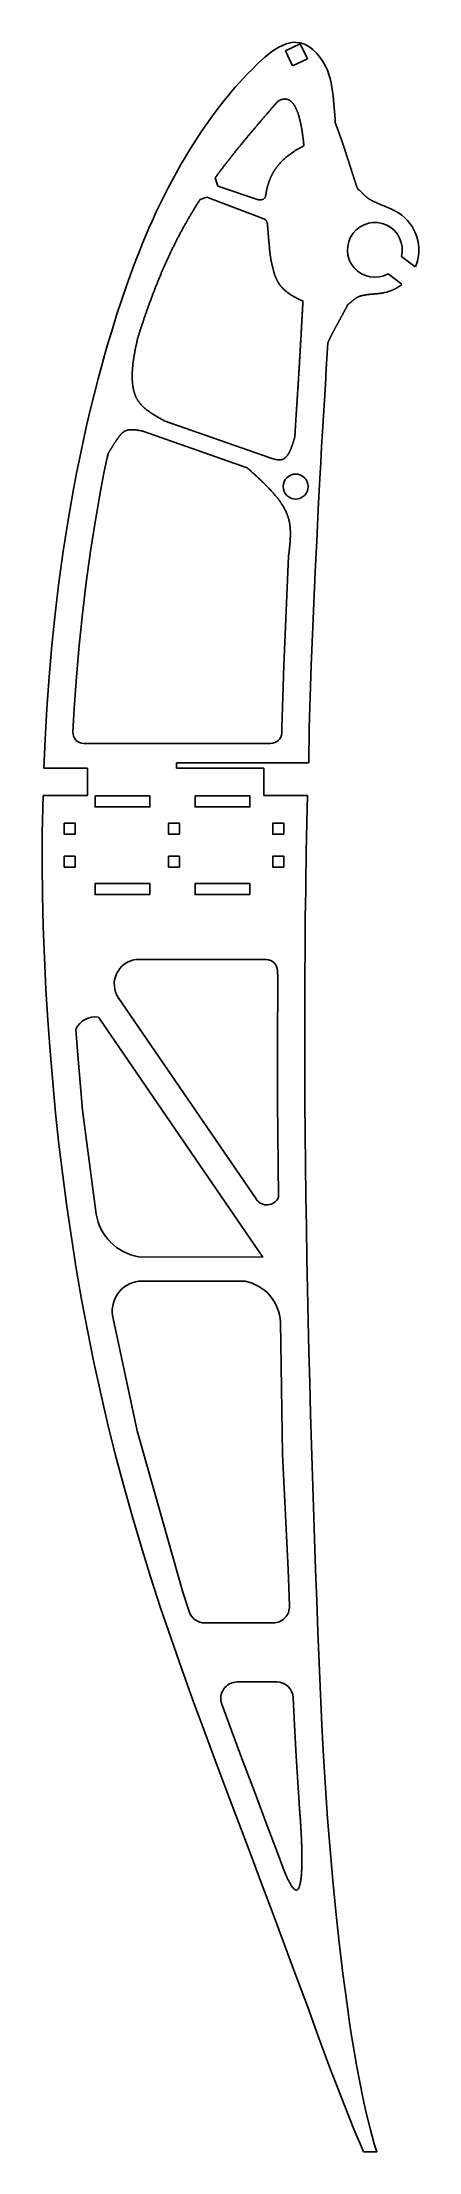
# Model space of a CAD drawing. Header units: inches. Extents: x 15 to 84, y -2 to 383.
import ezdxf

# ---------------------------------------------------------------- set-up
doc = ezdxf.new("R2010")
doc.units = ezdxf.units.IN
doc.header["$MEASUREMENT"] = 0
doc.layers.add('7', color=7, linetype='Continuous')

msp = doc.modelspace()

# ---------------------------------------------------------------- linework, layer by layer
for p, q in [((62, 382.3), (59.29, 381)), ((63.29, 379.59), (62, 382.3)), ((59.29, 381), (60.58, 378.3)), ((60.58, 378.3), (63.29, 379.59)), ((44.97, 354.33), (55.35, 350.39)), ((46.5, 357.87), (46.99, 356.34)), ((46.99, 356.34), (54.4, 353.86)), ((82.96, 341.59), (80.45, 343.51)), ((80.53, 338.41), (78.02, 340.33)), ((56.3, 306.79), (37.19, 313.52)), ((33.3, 311.62), (52.31, 304.93)), ((63.53, 251.1), (39.41, 251.1)), ((39.41, 251.1), (39.41, 250.1)), ((63.53, 251.1), (63.53, 251.1)), ((15.24, 250.1), (22.19, 250.1)), ((23.19, 250.1), (22.19, 250.1)), ((23.19, 245.1), (23.19, 250.1)), ((39.41, 250.1), (55.32, 250.1)), ((55.32, 250.1), (55.32, 245.1)), ((23.19, 245.1), (15.09, 245.1)), ((55.32, 245.1), (63.28, 245.1)), ((57.81, 199.51), (57.88, 211.78)), ((53.94, 171.47), (28.81, 208.21)), ((55.16, 160.82), (25.18, 204.67)), ((22.27, 187.7), (24.79, 168.69)), ((32.5, 160.89), (55.16, 160.82)), ((27.88, 149.64), (32.27, 129.13)), ((32.27, 129.13), (40.61, 99.68)), ((58.73, 124.87), (59.79, 103.82))]:
    msp.add_line(p, q)
for points in [[(24.58, 245.03), (24.58, 243.03), (34.58, 243.03), (34.58, 245.03)], [(42.82, 245.03), (42.82, 243.03), (52.82, 243.03), (52.82, 245.03)], [(20.97, 238.03), (20.97, 240.03), (18.97, 240.03), (18.97, 238.03)], [(39.97, 238.03), (39.97, 240.03), (37.97, 240.03), (37.97, 238.03)], [(58.97, 238.03), (58.97, 240.03), (56.97, 240.03), (56.97, 238.03)], [(20.97, 234.03), (20.97, 232.03), (18.97, 232.03), (18.97, 234.03)], [(39.97, 234.03), (39.97, 232.03), (37.97, 232.03), (37.97, 234.03)], [(58.97, 234.03), (58.97, 232.03), (56.97, 232.03), (56.97, 234.03)], [(34.58, 227.03), (34.58, 229.03), (24.58, 229.03), (24.58, 227.03)], [(52.82, 227.03), (52.82, 229.03), (42.82, 229.03), (42.82, 227.03)]]:
    msp.add_lwpolyline(points, close=True)
for points in [[(46.5, 357.87, 0), (46.58, 357.99, 0), (46.67, 358.1, 0), (46.75, 358.22, 0), (46.83, 358.33, 0), (46.92, 358.44, 0), (47, 358.56, 0), (47.09, 358.67, 0), (47.17, 358.78, 0), (47.25, 358.9, 0), (47.34, 359.01, 0), (47.42, 359.12, 0), (47.51, 359.24, 0), (47.59, 359.35, 0), (47.68, 359.46, 0), (47.77, 359.58, 0), (47.85, 359.69, 0), (47.94, 359.8, 0), (48.02, 359.91, 0), (48.11, 360.03, 0), (48.19, 360.14, 0), (48.28, 360.25, 0), (48.37, 360.36, 0), (48.45, 360.48, 0), (48.54, 360.59, 0), (48.63, 360.7, 0), (48.71, 360.81, 0), (48.8, 360.92, 0), (48.89, 361.04, 0), (48.97, 361.15, 0), (49.06, 361.26, 0), (49.15, 361.37, 0), (49.24, 361.48, 0), (49.32, 361.59, 0), (49.41, 361.71, 0), (49.5, 361.82, 0), (49.59, 361.93, 0), (49.68, 362.04, 0), (49.77, 362.15, 0), (49.85, 362.26, 0), (49.94, 362.37, 0), (50.03, 362.48, 0), (50.12, 362.59, 0), (50.21, 362.7, 0), (50.3, 362.82, 0), (50.39, 362.93, 0), (50.48, 363.04, 0), (50.56, 363.15, 0), (50.65, 363.26, 0), (50.74, 363.37, 0), (50.83, 363.48, 0), (50.92, 363.59, 0), (51.01, 363.7, 0), (51.1, 363.81, 0), (51.19, 363.92, 0), (51.28, 364.03, 0), (51.37, 364.14, 0), (51.46, 364.25, 0), (51.55, 364.36, 0), (51.64, 364.47, 0), (51.73, 364.58, 0), (51.82, 364.69, 0), (51.91, 364.8, 0), (52, 364.91, 0), (52.09, 365.01, 0), (52.19, 365.12, 0), (52.28, 365.23, 0), (52.37, 365.34, 0), (52.46, 365.45, 0), (52.55, 365.56, 0), (52.64, 365.67, 0), (52.73, 365.78, 0), (52.82, 365.89, 0), (52.91, 366, 0), (53.01, 366.11, 0), (53.1, 366.22, 0), (53.19, 366.32, 0), (53.28, 366.43, 0), (53.37, 366.54, 0), (53.46, 366.65, 0), (53.56, 366.76, 0), (53.65, 366.87, 0), (53.74, 366.98, 0), (53.83, 367.09, 0), (53.92, 367.19, 0), (54.02, 367.3, 0), (54.11, 367.41, 0), (54.2, 367.52, 0), (54.29, 367.63, 0), (54.38, 367.74, 0), (54.48, 367.85, 0), (54.57, 367.95, 0), (54.66, 368.06, 0), (54.75, 368.17, 0), (54.85, 368.28, 0), (54.94, 368.39, 0), (55.03, 368.5, 0), (55.12, 368.6, 0), (55.22, 368.71, 0), (55.31, 368.82, 0), (55.4, 368.93, 0), (55.49, 369.04, 0), (55.59, 369.14, 0), (55.68, 369.25, 0), (55.77, 369.36, 0), (55.87, 369.47, 0), (55.96, 369.58, 0), (56.05, 369.68, 0), (56.14, 369.79, 0), (56.24, 369.9, 0), (56.33, 370.01, 0), (56.42, 370.12, 0), (56.52, 370.22, 0), (56.61, 370.33, 0), (56.7, 370.44, 0), (56.8, 370.55, 0), (56.89, 370.66, 0), (56.98, 370.76, 0), (57.08, 370.87, 0), (57.17, 370.98, 0), (57.26, 371.09, 0), (57.35, 371.2, 0), (57.45, 371.3, 0), (57.54, 371.41, 0), (57.63, 371.52, 0), (57.73, 371.63, 0), (57.82, 371.74, 0), (57.91, 371.84, 0)], [(57.91, 371.84, 0), (57.96, 371.87, 0), (58.01, 371.9, 0), (58.06, 371.92, 0), (58.11, 371.95, 0), (58.16, 371.97, 0), (58.21, 371.99, 0), (58.26, 372.02, 0), (58.31, 372.04, 0), (58.35, 372.06, 0), (58.4, 372.07, 0), (58.45, 372.09, 0), (58.5, 372.11, 0), (58.54, 372.12, 0), (58.59, 372.14, 0), (58.64, 372.15, 0), (58.68, 372.17, 0), (58.73, 372.18, 0), (58.77, 372.19, 0), (58.82, 372.2, 0), (58.86, 372.21, 0), (58.91, 372.21, 0), (58.95, 372.22, 0), (59, 372.22, 0), (59.04, 372.23, 0), (59.08, 372.23, 0), (59.13, 372.23, 0), (59.17, 372.24, 0), (59.21, 372.24, 0), (59.26, 372.23, 0), (59.3, 372.23, 0), (59.34, 372.23, 0), (59.38, 372.23, 0), (59.42, 372.22, 0), (59.46, 372.21, 0), (59.51, 372.21, 0), (59.55, 372.2, 0), (59.59, 372.19, 0), (59.63, 372.18, 0), (59.67, 372.17, 0), (59.71, 372.15, 0), (59.75, 372.14, 0), (59.78, 372.13, 0), (59.82, 372.11, 0), (59.86, 372.09, 0), (59.9, 372.07, 0), (59.94, 372.06, 0), (59.98, 372.04, 0), (60.01, 372.01, 0), (60.05, 371.99, 0), (60.09, 371.97, 0), (60.12, 371.95, 0), (60.16, 371.92, 0), (60.2, 371.89, 0), (60.23, 371.87, 0), (60.27, 371.84, 0), (60.3, 371.81, 0), (60.34, 371.78, 0), (60.37, 371.75, 0), (60.41, 371.71, 0), (60.44, 371.68, 0), (60.47, 371.65, 0), (60.51, 371.61, 0), (60.54, 371.58, 0), (60.57, 371.54, 0), (60.61, 371.5, 0), (60.64, 371.46, 0), (60.67, 371.42, 0), (60.7, 371.38, 0), (60.74, 371.34, 0), (60.77, 371.29, 0), (60.8, 371.25, 0), (60.83, 371.2, 0), (60.86, 371.16, 0), (60.89, 371.11, 0), (60.92, 371.06, 0), (60.95, 371.01, 0), (60.98, 370.96, 0), (61.01, 370.91, 0), (61.04, 370.86, 0), (61.07, 370.8, 0), (61.1, 370.75, 0), (61.13, 370.69, 0), (61.16, 370.64, 0), (61.19, 370.58, 0), (61.21, 370.52, 0), (61.24, 370.46, 0), (61.27, 370.4, 0), (61.3, 370.34, 0), (61.32, 370.28, 0), (61.35, 370.22, 0), (61.38, 370.15, 0), (61.4, 370.09, 0), (61.43, 370.02, 0), (61.45, 369.96, 0), (61.48, 369.89, 0), (61.5, 369.82, 0), (61.53, 369.75, 0), (61.55, 369.68, 0), (61.58, 369.61, 0), (61.6, 369.54, 0), (61.63, 369.46, 0), (61.65, 369.39, 0), (61.67, 369.32, 0), (61.7, 369.24, 0), (61.72, 369.16, 0), (61.74, 369.08, 0), (61.77, 369.01, 0), (61.79, 368.93, 0), (61.81, 368.85, 0), (61.83, 368.76, 0), (61.86, 368.68, 0), (61.88, 368.6, 0), (61.9, 368.51, 0), (61.92, 368.43, 0), (61.94, 368.34, 0), (61.96, 368.26, 0), (61.98, 368.17, 0), (62, 368.08, 0), (62.02, 367.99, 0), (62.04, 367.9, 0), (62.06, 367.81, 0), (62.08, 367.72, 0), (62.1, 367.62, 0), (62.12, 367.53, 0), (62.14, 367.43, 0), (62.16, 367.34, 0), (62.17, 367.24, 0), (62.19, 367.14, 0), (62.21, 367.05, 0), (62.23, 366.95, 0), (62.25, 366.85, 0), (62.26, 366.75, 0), (62.28, 366.64, 0), (62.3, 366.54, 0), (62.31, 366.44, 0), (62.33, 366.33, 0), (62.35, 366.23, 0), (62.36, 366.12, 0), (62.38, 366.01, 0), (62.39, 365.91, 0), (62.41, 365.8, 0), (62.42, 365.69, 0), (62.44, 365.58, 0), (62.45, 365.47, 0), (62.47, 365.35, 0), (62.48, 365.24, 0), (62.5, 365.13, 0), (62.51, 365.01, 0), (62.52, 364.9, 0), (62.54, 364.78, 0), (62.55, 364.66, 0), (62.56, 364.55, 0), (62.58, 364.43, 0), (62.59, 364.31, 0), (62.6, 364.19, 0), (62.61, 364.07, 0), (62.63, 363.94, 0), (62.64, 363.82, 0), (62.65, 363.7, 0)], [(72.43, 355.87, 0), (72.4, 355.94, 0), (72.38, 356, 0), (72.36, 356.06, 0), (72.34, 356.13, 0), (72.31, 356.19, 0), (72.29, 356.26, 0), (72.27, 356.32, 0), (72.24, 356.39, 0), (72.22, 356.45, 0), (72.2, 356.52, 0), (72.18, 356.59, 0), (72.15, 356.66, 0), (72.13, 356.72, 0), (72.11, 356.79, 0), (72.08, 356.86, 0), (72.06, 356.93, 0), (72.04, 357, 0), (72.01, 357.08, 0), (71.99, 357.15, 0), (71.96, 357.22, 0), (71.94, 357.29, 0), (71.92, 357.37, 0), (71.89, 357.44, 0), (71.87, 357.51, 0), (71.84, 357.59, 0), (71.82, 357.67, 0), (71.79, 357.74, 0), (71.77, 357.82, 0), (71.75, 357.89, 0), (71.72, 357.97, 0), (71.7, 358.05, 0), (71.67, 358.13, 0), (71.64, 358.21, 0), (71.62, 358.29, 0), (71.59, 358.37, 0), (71.57, 358.45, 0), (71.54, 358.53, 0), (71.52, 358.61, 0), (71.49, 358.69, 0), (71.46, 358.78, 0), (71.44, 358.86, 0), (71.41, 358.94, 0), (71.38, 359.03, 0), (71.36, 359.11, 0), (71.33, 359.2, 0), (71.3, 359.28, 0), (71.28, 359.37, 0), (71.25, 359.46, 0), (71.22, 359.54, 0), (71.19, 359.63, 0), (71.17, 359.72, 0), (71.14, 359.81, 0), (71.11, 359.9, 0), (71.08, 359.99, 0), (71.05, 360.08, 0), (71.02, 360.17, 0), (70.99, 360.26, 0), (70.97, 360.35, 0), (70.94, 360.44, 0), (70.91, 360.54, 0), (70.88, 360.63, 0), (70.85, 360.72, 0), (70.82, 360.82, 0), (70.79, 360.91, 0), (70.76, 361.01, 0), (70.73, 361.1, 0), (70.69, 361.2, 0), (70.66, 361.3, 0), (70.63, 361.39, 0), (70.6, 361.49, 0), (70.57, 361.59, 0), (70.54, 361.69, 0), (70.5, 361.79, 0), (70.47, 361.89, 0), (70.44, 361.99, 0), (70.41, 362.09, 0), (70.37, 362.19, 0), (70.34, 362.29, 0), (70.31, 362.39, 0), (70.27, 362.5, 0), (70.24, 362.6, 0), (70.2, 362.7, 0), (70.17, 362.81, 0), (70.14, 362.91, 0), (70.1, 363.02, 0), (70.07, 363.12, 0), (70.03, 363.23, 0), (69.99, 363.34, 0), (69.96, 363.44, 0), (69.92, 363.55, 0), (69.89, 363.66, 0), (69.85, 363.77, 0), (69.81, 363.88, 0), (69.77, 363.99, 0), (69.74, 364.1, 0), (69.7, 364.21, 0), (69.66, 364.32, 0), (69.62, 364.43, 0), (69.58, 364.54, 0), (69.54, 364.65, 0), (69.51, 364.77, 0), (69.47, 364.88, 0), (69.43, 364.99, 0), (69.39, 365.11, 0), (69.35, 365.22, 0), (69.3, 365.34, 0), (69.26, 365.45, 0), (69.22, 365.57, 0), (69.18, 365.69, 0), (69.14, 365.8, 0), (69.1, 365.92, 0), (69.05, 366.04, 0), (69.01, 366.16, 0), (68.97, 366.28, 0), (68.92, 366.4, 0), (68.88, 366.52, 0), (68.84, 366.64, 0), (68.79, 366.76, 0), (68.75, 366.88, 0), (68.7, 367, 0), (68.66, 367.13, 0), (68.61, 367.25, 0), (68.56, 367.37, 0), (68.52, 367.5, 0), (68.47, 367.62, 0), (68.42, 367.74, 0), (68.38, 367.87, 0)], [(62.65, 363.7, 0), (62.53, 363.64, 0), (62.42, 363.58, 0), (62.31, 363.52, 0), (62.2, 363.46, 0), (62.09, 363.41, 0), (61.98, 363.35, 0), (61.87, 363.29, 0), (61.77, 363.23, 0), (61.66, 363.17, 0), (61.56, 363.11, 0), (61.46, 363.05, 0), (61.36, 362.99, 0), (61.26, 362.93, 0), (61.16, 362.87, 0), (61.06, 362.81, 0), (60.97, 362.75, 0), (60.87, 362.68, 0), (60.78, 362.62, 0), (60.69, 362.56, 0), (60.6, 362.5, 0), (60.51, 362.44, 0), (60.42, 362.38, 0), (60.33, 362.32, 0), (60.25, 362.25, 0), (60.16, 362.19, 0), (60.08, 362.13, 0), (60, 362.07, 0), (59.91, 362.01, 0), (59.83, 361.94, 0), (59.76, 361.88, 0), (59.68, 361.82, 0), (59.6, 361.75, 0), (59.52, 361.69, 0), (59.45, 361.63, 0), (59.38, 361.57, 0), (59.3, 361.5, 0), (59.23, 361.44, 0), (59.16, 361.38, 0), (59.09, 361.31, 0), (59.02, 361.25, 0), (58.95, 361.19, 0), (58.89, 361.12, 0), (58.82, 361.06, 0), (58.76, 361, 0), (58.69, 360.94, 0), (58.63, 360.87, 0), (58.57, 360.81, 0), (58.51, 360.75, 0), (58.45, 360.68, 0), (58.39, 360.62, 0), (58.33, 360.56, 0), (58.27, 360.49, 0), (58.22, 360.43, 0), (58.16, 360.37, 0), (58.11, 360.3, 0), (58.05, 360.24, 0), (58, 360.18, 0), (57.95, 360.11, 0), (57.9, 360.05, 0), (57.85, 359.99, 0), (57.8, 359.92, 0), (57.75, 359.86, 0), (57.7, 359.8, 0), (57.66, 359.73, 0), (57.61, 359.67, 0), (57.57, 359.61, 0), (57.52, 359.55, 0), (57.48, 359.48, 0), (57.44, 359.42, 0), (57.39, 359.36, 0), (57.35, 359.3, 0), (57.31, 359.24, 0), (57.27, 359.17, 0), (57.23, 359.11, 0), (57.2, 359.05, 0), (57.16, 358.99, 0), (57.12, 358.93, 0), (57.08, 358.87, 0), (57.05, 358.8, 0), (57.01, 358.74, 0), (56.98, 358.68, 0), (56.95, 358.62, 0), (56.91, 358.56, 0), (56.88, 358.5, 0), (56.85, 358.44, 0), (56.82, 358.38, 0), (56.79, 358.32, 0), (56.76, 358.26, 0), (56.73, 358.2, 0), (56.7, 358.14, 0), (56.67, 358.08, 0), (56.65, 358.02, 0), (56.62, 357.96, 0), (56.59, 357.91, 0), (56.57, 357.85, 0), (56.54, 357.79, 0), (56.52, 357.73, 0), (56.49, 357.67, 0), (56.47, 357.62, 0), (56.45, 357.56, 0), (56.42, 357.5, 0), (56.4, 357.44, 0), (56.38, 357.39, 0), (56.36, 357.33, 0), (56.34, 357.28, 0), (56.32, 357.22, 0), (56.3, 357.16, 0), (56.28, 357.11, 0), (56.26, 357.05, 0), (56.24, 357, 0), (56.22, 356.94, 0), (56.21, 356.89, 0), (56.19, 356.84, 0), (56.17, 356.78, 0), (56.15, 356.73, 0), (56.14, 356.68, 0), (56.12, 356.62, 0), (56.11, 356.57, 0), (56.09, 356.52, 0), (56.08, 356.47, 0), (56.06, 356.42, 0), (56.05, 356.37, 0), (56.04, 356.31, 0), (56.02, 356.26, 0), (56.01, 356.21, 0), (56, 356.17, 0), (55.98, 356.12, 0), (55.97, 356.07, 0), (55.96, 356.02, 0), (55.95, 355.97, 0), (55.93, 355.92, 0), (55.92, 355.87, 0), (55.91, 355.83, 0), (55.9, 355.78, 0), (55.89, 355.73, 0), (55.88, 355.69, 0), (55.87, 355.64, 0), (55.86, 355.6, 0), (55.85, 355.55, 0), (55.84, 355.5, 0), (55.83, 355.46, 0), (55.83, 355.41, 0), (55.82, 355.37, 0), (55.81, 355.33, 0), (55.8, 355.28, 0), (55.79, 355.24, 0), (55.79, 355.19, 0), (55.78, 355.15, 0), (55.77, 355.11, 0), (55.76, 355.07, 0), (55.76, 355.02, 0), (55.75, 354.98, 0), (55.75, 354.94, 0), (55.74, 354.9, 0), (55.73, 354.86, 0), (55.73, 354.81, 0), (55.72, 354.77, 0), (55.72, 354.73, 0), (55.71, 354.69, 0)], [(32.36, 328.64, 0), (32.41, 328.78, 0), (32.45, 328.92, 0), (32.5, 329.06, 0), (32.54, 329.2, 0), (32.59, 329.34, 0), (32.63, 329.48, 0), (32.68, 329.62, 0), (32.72, 329.75, 0), (32.77, 329.89, 0), (32.81, 330.03, 0), (32.86, 330.17, 0), (32.9, 330.31, 0), (32.95, 330.45, 0), (32.99, 330.59, 0), (33.04, 330.73, 0), (33.09, 330.86, 0), (33.13, 331, 0), (33.18, 331.14, 0), (33.22, 331.28, 0), (33.27, 331.42, 0), (33.32, 331.56, 0), (33.36, 331.7, 0), (33.41, 331.83, 0), (33.46, 331.97, 0), (33.5, 332.11, 0), (33.55, 332.25, 0), (33.6, 332.39, 0), (33.65, 332.53, 0), (33.69, 332.66, 0), (33.74, 332.8, 0), (33.79, 332.94, 0), (33.84, 333.08, 0), (33.88, 333.22, 0), (33.93, 333.35, 0), (33.98, 333.49, 0), (34.03, 333.63, 0), (34.08, 333.77, 0), (34.13, 333.91, 0), (34.18, 334.04, 0), (34.22, 334.18, 0), (34.27, 334.32, 0), (34.32, 334.46, 0), (34.37, 334.6, 0), (34.42, 334.73, 0), (34.47, 334.87, 0), (34.52, 335.01, 0), (34.57, 335.15, 0), (34.62, 335.28, 0), (34.67, 335.42, 0), (34.72, 335.56, 0), (34.78, 335.69, 0), (34.83, 335.83, 0), (34.88, 335.97, 0), (34.93, 336.11, 0), (34.98, 336.24, 0), (35.03, 336.38, 0), (35.08, 336.52, 0), (35.14, 336.65, 0), (35.19, 336.79, 0), (35.24, 336.93, 0), (35.29, 337.06, 0), (35.35, 337.2, 0), (35.4, 337.34, 0), (35.45, 337.47, 0), (35.5, 337.61, 0), (35.56, 337.75, 0), (35.61, 337.88, 0), (35.67, 338.02, 0), (35.72, 338.16, 0), (35.77, 338.29, 0), (35.83, 338.43, 0), (35.88, 338.56, 0), (35.94, 338.7, 0), (35.99, 338.84, 0), (36.05, 338.97, 0), (36.1, 339.11, 0), (36.16, 339.24, 0), (36.21, 339.38, 0), (36.27, 339.51, 0), (36.32, 339.65, 0), (36.38, 339.79, 0), (36.44, 339.92, 0), (36.49, 340.06, 0), (36.55, 340.19, 0), (36.61, 340.33, 0), (36.66, 340.46, 0), (36.72, 340.6, 0), (36.78, 340.73, 0), (36.84, 340.86, 0), (36.89, 341, 0), (36.95, 341.13, 0), (37.01, 341.27, 0), (37.07, 341.4, 0), (37.13, 341.54, 0), (37.19, 341.67, 0), (37.24, 341.81, 0), (37.3, 341.94, 0), (37.36, 342.07, 0), (37.42, 342.21, 0), (37.48, 342.34, 0), (37.54, 342.47, 0), (37.6, 342.61, 0), (37.66, 342.74, 0), (37.72, 342.87, 0), (37.78, 343.01, 0), (37.84, 343.14, 0), (37.9, 343.27, 0), (37.97, 343.41, 0), (38.03, 343.54, 0), (38.09, 343.67, 0), (38.15, 343.8, 0), (38.21, 343.94, 0), (38.28, 344.07, 0), (38.34, 344.2, 0), (38.4, 344.33, 0), (38.46, 344.47, 0), (38.53, 344.6, 0), (38.59, 344.73, 0), (38.65, 344.86, 0), (38.72, 344.99, 0), (38.78, 345.12, 0), (38.85, 345.26, 0), (38.91, 345.39, 0), (38.97, 345.52, 0), (39.04, 345.65, 0), (39.1, 345.78, 0), (39.17, 345.91, 0), (39.23, 346.04, 0), (39.3, 346.17, 0), (39.37, 346.3, 0), (39.43, 346.43, 0), (39.5, 346.56, 0), (39.57, 346.69, 0), (39.63, 346.82, 0), (39.7, 346.95, 0), (39.77, 347.08, 0), (39.83, 347.21, 0), (39.9, 347.34, 0), (39.97, 347.47, 0), (40.04, 347.6, 0), (40.11, 347.73, 0), (40.17, 347.86, 0), (40.24, 347.99, 0), (40.31, 348.12, 0), (40.38, 348.24, 0), (40.45, 348.37, 0), (40.52, 348.5, 0), (40.59, 348.63, 0), (40.66, 348.76, 0), (40.73, 348.88, 0), (40.8, 349.01, 0), (40.87, 349.14, 0), (40.94, 349.27, 0), (41.01, 349.39, 0), (41.08, 349.52, 0), (41.16, 349.65, 0), (41.23, 349.77, 0), (41.3, 349.9, 0), (41.37, 350.03, 0), (41.45, 350.15, 0), (41.52, 350.28, 0), (41.59, 350.41, 0), (41.66, 350.53, 0), (41.74, 350.66, 0), (41.81, 350.78, 0), (41.89, 350.91, 0), (41.96, 351.03, 0), (42.03, 351.16, 0), (42.11, 351.28, 0), (42.18, 351.41, 0), (42.26, 351.53, 0), (42.34, 351.66, 0), (42.41, 351.78, 0), (42.49, 351.91, 0), (42.56, 352.03, 0), (42.64, 352.16, 0), (42.72, 352.28, 0), (42.79, 352.4, 0), (42.87, 352.53, 0), (42.95, 352.65, 0), (43.02, 352.77, 0), (43.1, 352.9, 0), (43.18, 353.02, 0), (43.26, 353.14, 0), (43.34, 353.26, 0), (43.42, 353.39, 0), (43.49, 353.51, 0), (43.57, 353.63, 0), (43.65, 353.75, 0), (43.73, 353.88, 0), (44.97, 354.33, 0)], [(72.43, 355.87, 0), (72.51, 355.8, 0), (72.59, 355.72, 0), (72.67, 355.65, 0), (72.75, 355.58, 0), (72.82, 355.51, 0), (72.89, 355.45, 0), (72.95, 355.39, 0), (73.02, 355.33, 0), (73.08, 355.27, 0), (73.14, 355.21, 0), (73.19, 355.16, 0), (73.25, 355.11, 0), (73.3, 355.06, 0), (73.35, 355.01, 0), (73.4, 354.97, 0), (73.44, 354.93, 0), (73.48, 354.88, 0), (73.53, 354.84, 0), (73.57, 354.81, 0), (73.6, 354.77, 0), (73.64, 354.73, 0), (73.68, 354.7, 0), (73.71, 354.67, 0), (73.74, 354.64, 0), (73.78, 354.61, 0), (73.81, 354.58, 0), (73.84, 354.55, 0), (73.87, 354.52, 0), (73.89, 354.5, 0), (73.92, 354.47, 0), (73.95, 354.45, 0), (73.98, 354.42, 0), (74, 354.4, 0), (74.03, 354.38, 0), (74.05, 354.35, 0), (74.08, 354.33, 0), (74.11, 354.31, 0), (74.13, 354.29, 0), (74.16, 354.27, 0), (74.19, 354.25, 0), (74.21, 354.22, 0), (74.24, 354.2, 0), (74.27, 354.18, 0), (74.3, 354.16, 0), (74.33, 354.14, 0), (74.36, 354.12, 0), (74.38, 354.1, 0), (74.41, 354.08, 0), (74.44, 354.06, 0), (74.47, 354.04, 0), (74.5, 354.02, 0), (74.53, 354, 0), (74.56, 353.98, 0), (74.6, 353.96, 0), (74.63, 353.94, 0), (74.66, 353.92, 0), (74.69, 353.9, 0), (74.72, 353.88, 0), (74.75, 353.86, 0), (74.79, 353.85, 0), (74.82, 353.83, 0), (74.85, 353.81, 0), (74.89, 353.79, 0), (74.92, 353.77, 0), (74.95, 353.75, 0), (74.99, 353.73, 0), (75.02, 353.71, 0), (75.06, 353.7, 0), (75.09, 353.68, 0), (75.12, 353.66, 0), (75.16, 353.64, 0), (75.2, 353.62, 0), (75.23, 353.6, 0), (75.27, 353.59, 0), (75.3, 353.57, 0), (75.34, 353.55, 0), (75.37, 353.53, 0), (75.41, 353.52, 0), (75.45, 353.5, 0), (75.48, 353.48, 0), (75.52, 353.46, 0), (75.56, 353.44, 0), (75.6, 353.43, 0), (75.63, 353.41, 0), (75.67, 353.39, 0), (75.71, 353.38, 0), (75.75, 353.36, 0), (75.78, 353.34, 0), (75.82, 353.32, 0), (75.86, 353.31, 0), (75.9, 353.29, 0), (75.94, 353.27, 0), (75.98, 353.25, 0), (76.02, 353.24, 0), (76.06, 353.22, 0), (76.09, 353.2, 0), (76.13, 353.19, 0), (76.17, 353.17, 0), (76.21, 353.15, 0), (76.25, 353.14, 0), (76.29, 353.12, 0), (76.33, 353.1, 0), (76.37, 353.08, 0), (76.41, 353.07, 0), (76.45, 353.05, 0), (76.49, 353.03, 0), (76.53, 353.02, 0), (76.57, 353, 0), (76.61, 352.98, 0), (76.65, 352.97, 0), (76.69, 352.95, 0), (76.74, 352.93, 0), (76.78, 352.92, 0), (76.82, 352.9, 0), (76.86, 352.88, 0), (76.9, 352.87, 0), (76.94, 352.85, 0), (76.98, 352.83, 0), (77.02, 352.81, 0), (77.06, 352.8, 0), (77.1, 352.78, 0), (77.15, 352.76, 0), (77.19, 352.75, 0), (77.23, 352.73, 0), (77.27, 352.71, 0), (77.31, 352.7, 0), (77.35, 352.68, 0), (77.39, 352.66, 0), (77.44, 352.64, 0), (77.48, 352.63, 0), (77.52, 352.61, 0), (77.56, 352.59, 0), (77.6, 352.58, 0), (77.64, 352.56, 0), (77.68, 352.54, 0), (77.73, 352.52, 0), (77.77, 352.51, 0), (77.81, 352.49, 0), (77.85, 352.47, 0), (77.89, 352.45, 0), (77.93, 352.44, 0), (77.97, 352.42, 0), (78.01, 352.4, 0), (78.06, 352.38, 0), (78.1, 352.36, 0), (78.14, 352.35, 0), (78.18, 352.33, 0), (78.22, 352.31, 0), (78.26, 352.29, 0), (78.3, 352.27, 0), (78.34, 352.26, 0), (78.38, 352.24, 0), (78.42, 352.22, 0), (78.47, 352.2, 0), (78.51, 352.18, 0), (78.55, 352.16, 0), (78.59, 352.14, 0), (78.63, 352.13, 0), (78.67, 352.11, 0), (78.71, 352.09, 0), (78.75, 352.07, 0), (78.79, 352.05, 0), (78.83, 352.03, 0), (78.87, 352.01, 0), (78.91, 351.99, 0), (78.95, 351.97, 0), (78.98, 351.95, 0), (79.02, 351.93, 0), (79.06, 351.91, 0), (79.1, 351.89, 0), (79.14, 351.87, 0), (79.18, 351.85, 0), (79.22, 351.83, 0), (79.26, 351.81, 0), (79.3, 351.79, 0), (79.33, 351.77, 0), (79.37, 351.75, 0), (79.41, 351.73, 0), (79.45, 351.71, 0), (79.48, 351.69, 0), (79.52, 351.67, 0), (79.56, 351.65, 0), (79.6, 351.62, 0), (79.63, 351.6, 0), (79.67, 351.58, 0), (79.71, 351.56, 0), (79.74, 351.54, 0), (79.78, 351.52, 0), (79.81, 351.49, 0), (79.85, 351.47, 0), (79.89, 351.45, 0)], [(55.99, 349.54, 0), (56, 349.45, 0), (56.01, 349.36, 0), (56.01, 349.28, 0), (56.02, 349.19, 0), (56.03, 349.1, 0), (56.04, 349.01, 0), (56.04, 348.92, 0), (56.05, 348.83, 0), (56.06, 348.74, 0), (56.06, 348.65, 0), (56.07, 348.56, 0), (56.08, 348.47, 0), (56.09, 348.38, 0), (56.09, 348.29, 0), (56.1, 348.2, 0), (56.11, 348.11, 0), (56.12, 348.02, 0), (56.12, 347.93, 0), (56.13, 347.84, 0), (56.14, 347.75, 0), (56.14, 347.66, 0), (56.15, 347.57, 0), (56.16, 347.48, 0), (56.17, 347.39, 0), (56.17, 347.3, 0), (56.18, 347.22, 0), (56.19, 347.13, 0), (56.2, 347.04, 0), (56.2, 346.95, 0), (56.21, 346.86, 0), (56.22, 346.78, 0), (56.22, 346.69, 0), (56.23, 346.61, 0), (56.24, 346.52, 0), (56.25, 346.44, 0), (56.25, 346.35, 0), (56.26, 346.27, 0), (56.27, 346.18, 0), (56.27, 346.1, 0), (56.28, 346.02, 0), (56.29, 345.94, 0), (56.3, 345.86, 0), (56.3, 345.78, 0), (56.31, 345.7, 0), (56.32, 345.62, 0), (56.32, 345.54, 0), (56.33, 345.46, 0), (56.34, 345.38, 0), (56.35, 345.31, 0), (56.35, 345.23, 0), (56.36, 345.16, 0), (56.37, 345.09, 0), (56.37, 345.01, 0), (56.38, 344.94, 0), (56.39, 344.87, 0), (56.4, 344.8, 0), (56.4, 344.73, 0), (56.41, 344.66, 0), (56.42, 344.59, 0), (56.42, 344.53, 0), (56.43, 344.46, 0), (56.44, 344.39, 0), (56.45, 344.33, 0), (56.45, 344.26, 0), (56.46, 344.2, 0), (56.47, 344.14, 0), (56.48, 344.07, 0), (56.48, 344.01, 0), (56.49, 343.95, 0), (56.5, 343.89, 0), (56.51, 343.82, 0), (56.52, 343.76, 0), (56.52, 343.7, 0), (56.53, 343.64, 0), (56.54, 343.58, 0), (56.55, 343.52, 0), (56.56, 343.46, 0), (56.57, 343.41, 0), (56.58, 343.35, 0), (56.59, 343.29, 0), (56.6, 343.23, 0), (56.6, 343.17, 0), (56.61, 343.11, 0), (56.62, 343.06, 0), (56.63, 343, 0), (56.64, 342.94, 0), (56.65, 342.88, 0), (56.66, 342.83, 0), (56.67, 342.77, 0), (56.69, 342.71, 0), (56.7, 342.65, 0), (56.71, 342.6, 0), (56.72, 342.54, 0), (56.73, 342.48, 0), (56.74, 342.43, 0), (56.75, 342.37, 0), (56.77, 342.31, 0), (56.78, 342.25, 0), (56.79, 342.19, 0), (56.8, 342.14, 0), (56.82, 342.08, 0), (56.83, 342.02, 0), (56.84, 341.96, 0), (56.86, 341.9, 0), (56.87, 341.84, 0), (56.88, 341.78, 0), (56.9, 341.72, 0), (56.91, 341.66, 0), (56.93, 341.6, 0), (56.94, 341.54, 0), (56.96, 341.47, 0), (56.98, 341.41, 0), (56.99, 341.35, 0), (57.01, 341.28, 0), (57.02, 341.22, 0), (57.04, 341.16, 0), (57.06, 341.09, 0), (57.08, 341.03, 0), (57.09, 340.96, 0), (57.11, 340.89, 0), (57.13, 340.82, 0), (57.15, 340.76, 0), (57.17, 340.69, 0), (57.19, 340.62, 0), (57.21, 340.55, 0), (57.23, 340.48, 0), (57.25, 340.4, 0), (57.27, 340.33, 0), (57.3, 340.26, 0), (57.32, 340.19, 0), (57.35, 340.11, 0), (57.37, 340.04, 0), (57.4, 339.96, 0), (57.43, 339.89, 0), (57.45, 339.81, 0), (57.48, 339.74, 0), (57.51, 339.66, 0), (57.55, 339.58, 0), (57.58, 339.51, 0), (57.61, 339.43, 0), (57.65, 339.35, 0), (57.69, 339.27, 0), (57.73, 339.19, 0), (57.77, 339.12, 0), (57.81, 339.04, 0), (57.85, 338.96, 0), (57.9, 338.88, 0), (57.95, 338.8, 0), (58, 338.72, 0), (58.05, 338.64, 0), (58.1, 338.56, 0), (58.16, 338.47, 0), (58.21, 338.39, 0), (58.27, 338.31, 0), (58.33, 338.23, 0), (58.4, 338.15, 0), (58.46, 338.07, 0), (58.53, 337.99, 0), (58.6, 337.91, 0), (58.68, 337.82, 0), (58.75, 337.74, 0), (58.83, 337.66, 0), (58.91, 337.58, 0), (58.99, 337.5, 0), (59.08, 337.42, 0), (59.17, 337.34, 0), (59.26, 337.25, 0), (59.36, 337.17, 0), (59.46, 337.09, 0), (59.56, 337.01, 0), (59.66, 336.93, 0), (59.77, 336.85, 0), (59.88, 336.77, 0), (59.99, 336.69, 0), (60.11, 336.61, 0), (60.23, 336.53, 0), (60.35, 336.45, 0), (60.48, 336.37, 0), (60.61, 336.29, 0), (60.74, 336.21, 0), (60.88, 336.13, 0), (61.02, 336.06, 0), (61.17, 335.98, 0), (61.32, 335.9, 0), (61.47, 335.83, 0), (61.63, 335.75, 0), (61.79, 335.67, 0), (61.95, 335.6, 0), (62.12, 335.52, 0), (62.29, 335.45, 0), (62.47, 335.37, 0)], [(62.47, 335.37, 0), (62.46, 335.19, 0), (62.45, 335.01, 0), (62.44, 334.83, 0), (62.44, 334.65, 0), (62.43, 334.47, 0), (62.42, 334.29, 0), (62.41, 334.11, 0), (62.4, 333.93, 0), (62.39, 333.75, 0), (62.38, 333.57, 0), (62.37, 333.38, 0), (62.36, 333.2, 0), (62.35, 333.02, 0), (62.34, 332.83, 0), (62.33, 332.65, 0), (62.32, 332.47, 0), (62.31, 332.28, 0), (62.3, 332.1, 0), (62.29, 331.91, 0), (62.28, 331.73, 0), (62.27, 331.54, 0), (62.26, 331.36, 0), (62.25, 331.17, 0), (62.24, 330.99, 0), (62.23, 330.8, 0), (62.22, 330.61, 0), (62.21, 330.43, 0), (62.2, 330.24, 0), (62.19, 330.05, 0), (62.18, 329.87, 0), (62.17, 329.68, 0), (62.16, 329.49, 0), (62.15, 329.3, 0), (62.14, 329.11, 0), (62.13, 328.92, 0), (62.12, 328.73, 0), (62.11, 328.54, 0), (62.1, 328.35, 0), (62.08, 328.16, 0), (62.07, 327.97, 0), (62.06, 327.78, 0), (62.05, 327.59, 0), (62.04, 327.4, 0), (62.03, 327.21, 0), (62.02, 327.02, 0), (62.01, 326.83, 0), (62, 326.63, 0), (61.98, 326.44, 0), (61.97, 326.25, 0), (61.96, 326.06, 0), (61.95, 325.86, 0), (61.94, 325.67, 0), (61.93, 325.48, 0), (61.92, 325.28, 0), (61.9, 325.09, 0), (61.89, 324.89, 0), (61.88, 324.7, 0), (61.87, 324.5, 0), (61.86, 324.31, 0), (61.85, 324.11, 0), (61.83, 323.92, 0), (61.82, 323.72, 0), (61.81, 323.53, 0), (61.8, 323.33, 0), (61.79, 323.13, 0), (61.77, 322.94, 0), (61.76, 322.74, 0), (61.75, 322.54, 0), (61.74, 322.34, 0), (61.73, 322.15, 0), (61.71, 321.95, 0), (61.7, 321.75, 0), (61.69, 321.55, 0), (61.68, 321.35, 0), (61.66, 321.15, 0), (61.65, 320.95, 0), (61.64, 320.76, 0), (61.63, 320.56, 0), (61.62, 320.36, 0), (61.6, 320.16, 0), (61.59, 319.96, 0), (61.58, 319.76, 0), (61.57, 319.55, 0), (61.55, 319.35, 0), (61.54, 319.15, 0), (61.53, 318.95, 0), (61.51, 318.75, 0), (61.5, 318.55, 0), (61.49, 318.35, 0), (61.48, 318.14, 0), (61.46, 317.94, 0), (61.45, 317.74, 0), (61.44, 317.54, 0), (61.42, 317.33, 0), (61.41, 317.13, 0), (61.4, 316.93, 0), (61.39, 316.72, 0), (61.37, 316.52, 0), (61.36, 316.32, 0), (61.35, 316.11, 0), (61.33, 315.91, 0), (61.32, 315.7, 0), (61.31, 315.5, 0), (61.29, 315.29, 0), (61.28, 315.09, 0), (61.27, 314.88, 0), (61.25, 314.68, 0), (61.24, 314.47, 0), (61.23, 314.27, 0), (61.21, 314.06, 0), (61.2, 313.85, 0), (61.19, 313.65, 0), (61.17, 313.44, 0), (61.16, 313.23, 0), (61.15, 313.03, 0), (61.13, 312.82, 0), (61.12, 312.61, 0), (61.11, 312.4, 0), (61.09, 312.2, 0), (61.08, 311.99, 0), (61.07, 311.78, 0), (61.05, 311.57, 0), (61.04, 311.36, 0), (61.03, 311.15, 0), (61.01, 310.95, 0), (61, 310.74, 0), (60.98, 310.53, 0)], [(70.62, 334.64, 0), (70.7, 334.71, 0), (70.78, 334.78, 0), (70.86, 334.84, 0), (70.93, 334.9, 0), (71, 334.96, 0), (71.06, 335.02, 0), (71.13, 335.08, 0), (71.19, 335.13, 0), (71.25, 335.18, 0), (71.31, 335.23, 0), (71.36, 335.27, 0), (71.42, 335.32, 0), (71.47, 335.36, 0), (71.52, 335.4, 0), (71.56, 335.44, 0), (71.61, 335.48, 0), (71.65, 335.52, 0), (71.69, 335.55, 0), (71.73, 335.58, 0), (71.77, 335.61, 0), (71.81, 335.64, 0), (71.85, 335.67, 0), (71.88, 335.7, 0), (71.92, 335.73, 0), (71.95, 335.75, 0), (71.98, 335.77, 0), (72.01, 335.8, 0), (72.04, 335.82, 0), (72.07, 335.84, 0), (72.1, 335.86, 0), (72.13, 335.88, 0), (72.15, 335.9, 0), (72.18, 335.91, 0), (72.21, 335.93, 0), (72.23, 335.95, 0), (72.26, 335.96, 0), (72.29, 335.98, 0), (72.31, 335.99, 0), (72.34, 336.01, 0), (72.37, 336.02, 0), (72.39, 336.04, 0), (72.42, 336.05, 0), (72.45, 336.06, 0), (72.47, 336.08, 0), (72.5, 336.09, 0), (72.53, 336.1, 0), (72.56, 336.12, 0), (72.58, 336.13, 0), (72.61, 336.14, 0), (72.64, 336.15, 0), (72.67, 336.16, 0), (72.7, 336.18, 0), (72.73, 336.19, 0), (72.76, 336.2, 0), (72.78, 336.21, 0), (72.81, 336.22, 0), (72.84, 336.23, 0), (72.87, 336.24, 0), (72.9, 336.25, 0), (72.93, 336.26, 0), (72.96, 336.27, 0), (72.99, 336.28, 0), (73.02, 336.29, 0), (73.05, 336.3, 0), (73.08, 336.31, 0), (73.11, 336.32, 0), (73.15, 336.33, 0), (73.18, 336.33, 0), (73.21, 336.34, 0), (73.24, 336.35, 0), (73.27, 336.36, 0), (73.3, 336.37, 0), (73.33, 336.37, 0), (73.37, 336.38, 0), (73.4, 336.39, 0), (73.43, 336.4, 0), (73.46, 336.4, 0), (73.49, 336.41, 0), (73.53, 336.42, 0), (73.56, 336.42, 0), (73.59, 336.43, 0), (73.62, 336.44, 0), (73.66, 336.44, 0), (73.69, 336.45, 0), (73.72, 336.45, 0), (73.76, 336.46, 0), (73.79, 336.47, 0), (73.82, 336.47, 0), (73.86, 336.48, 0), (73.89, 336.48, 0), (73.92, 336.49, 0), (73.96, 336.49, 0), (73.99, 336.5, 0), (74.02, 336.5, 0), (74.06, 336.51, 0), (74.09, 336.51, 0), (74.13, 336.52, 0), (74.16, 336.52, 0), (74.19, 336.53, 0), (74.23, 336.53, 0), (74.26, 336.54, 0), (74.3, 336.54, 0), (74.33, 336.54, 0), (74.37, 336.55, 0), (74.4, 336.55, 0), (74.44, 336.56, 0), (74.47, 336.56, 0), (74.51, 336.56, 0), (74.54, 336.57, 0), (74.58, 336.57, 0), (74.61, 336.57, 0), (74.64, 336.58, 0), (74.68, 336.58, 0), (74.71, 336.59, 0), (74.75, 336.59, 0), (74.79, 336.59, 0), (74.82, 336.6, 0), (74.86, 336.6, 0), (74.89, 336.6, 0), (74.93, 336.61, 0), (74.96, 336.61, 0), (75, 336.61, 0), (75.03, 336.61, 0), (75.07, 336.62, 0), (75.1, 336.62, 0), (75.14, 336.62, 0), (75.17, 336.63, 0), (75.21, 336.63, 0), (75.24, 336.63, 0), (75.28, 336.64, 0), (75.31, 336.64, 0), (75.35, 336.64, 0), (75.38, 336.64, 0), (75.42, 336.65, 0), (75.46, 336.65, 0), (75.49, 336.65, 0), (75.53, 336.66, 0), (75.56, 336.66, 0), (75.6, 336.66, 0), (75.63, 336.66, 0), (75.67, 336.67, 0), (75.7, 336.67, 0), (75.74, 336.67, 0), (75.77, 336.68, 0), (75.81, 336.68, 0), (75.84, 336.68, 0), (75.88, 336.69, 0), (75.91, 336.69, 0), (75.95, 336.69, 0), (75.98, 336.7, 0), (76.02, 336.7, 0), (76.05, 336.7, 0), (76.09, 336.71, 0), (76.12, 336.71, 0), (76.16, 336.71, 0), (76.19, 336.72, 0), (76.23, 336.72, 0), (76.26, 336.72, 0), (76.3, 336.73, 0), (76.33, 336.73, 0), (76.37, 336.73, 0), (76.4, 336.74, 0), (76.43, 336.74, 0), (76.47, 336.75, 0), (76.5, 336.75, 0), (76.54, 336.75, 0), (76.57, 336.76, 0), (76.61, 336.76, 0), (76.64, 336.77, 0), (76.67, 336.77, 0), (76.71, 336.78, 0), (76.74, 336.78, 0), (76.77, 336.79, 0), (76.81, 336.79, 0), (76.84, 336.8, 0), (76.87, 336.8, 0), (76.91, 336.81, 0), (76.94, 336.81, 0), (76.97, 336.82, 0), (77.01, 336.82, 0), (77.04, 336.83, 0), (77.07, 336.84, 0), (77.1, 336.84, 0), (77.14, 336.85, 0), (77.17, 336.85, 0), (77.2, 336.86, 0), (77.23, 336.87, 0), (77.27, 336.87, 0), (77.3, 336.88, 0), (77.33, 336.89, 0), (77.36, 336.89, 0)], [(70.62, 334.64, 0), (70.6, 334.58, 0), (70.57, 334.53, 0), (70.54, 334.47, 0), (70.51, 334.42, 0), (70.49, 334.36, 0), (70.46, 334.31, 0), (70.43, 334.25, 0), (70.4, 334.2, 0), (70.37, 334.14, 0), (70.34, 334.09, 0), (70.31, 334.03, 0), (70.29, 333.98, 0), (70.26, 333.92, 0), (70.23, 333.87, 0), (70.2, 333.81, 0), (70.17, 333.75, 0), (70.14, 333.7, 0), (70.11, 333.64, 0), (70.08, 333.59, 0), (70.05, 333.53, 0), (70.02, 333.47, 0), (69.99, 333.42, 0), (69.96, 333.36, 0), (69.93, 333.31, 0), (69.9, 333.25, 0), (69.87, 333.19, 0), (69.84, 333.14, 0), (69.81, 333.08, 0), (69.78, 333.02, 0), (69.75, 332.97, 0), (69.72, 332.91, 0), (69.68, 332.86, 0), (69.65, 332.8, 0), (69.62, 332.74, 0), (69.59, 332.69, 0), (69.56, 332.63, 0), (69.53, 332.57, 0), (69.5, 332.52, 0), (69.47, 332.46, 0), (69.44, 332.4, 0), (69.41, 332.35, 0), (69.37, 332.29, 0), (69.34, 332.23, 0), (69.31, 332.18, 0), (69.28, 332.12, 0), (69.25, 332.06, 0), (69.22, 332.01, 0), (69.19, 331.95, 0), (69.16, 331.9, 0), (69.12, 331.84, 0), (69.09, 331.78, 0), (69.06, 331.73, 0), (69.03, 331.67, 0), (69, 331.61, 0), (68.97, 331.56, 0), (68.94, 331.5, 0), (68.91, 331.44, 0), (68.87, 331.39, 0), (68.84, 331.33, 0), (68.81, 331.28, 0), (68.78, 331.22, 0), (68.75, 331.16, 0), (68.72, 331.11, 0), (68.69, 331.05, 0), (68.66, 331, 0), (68.63, 330.94, 0), (68.6, 330.88, 0), (68.57, 330.83, 0), (68.54, 330.77, 0), (68.51, 330.72, 0), (68.47, 330.66, 0), (68.44, 330.61, 0), (68.41, 330.55, 0), (68.38, 330.5, 0), (68.35, 330.44, 0), (68.32, 330.39, 0), (68.29, 330.33, 0), (68.27, 330.28, 0), (68.24, 330.22, 0), (68.21, 330.17, 0), (68.18, 330.11, 0), (68.15, 330.06, 0), (68.12, 330, 0), (68.09, 329.95, 0), (68.06, 329.89, 0), (68.03, 329.84, 0), (68, 329.78, 0), (67.98, 329.73, 0), (67.95, 329.68, 0), (67.92, 329.62, 0), (67.89, 329.57, 0), (67.86, 329.52, 0), (67.84, 329.46, 0), (67.81, 329.41, 0), (67.78, 329.36, 0), (67.75, 329.3, 0), (67.73, 329.25, 0), (67.7, 329.2, 0), (67.67, 329.14, 0), (67.65, 329.09, 0), (67.62, 329.04, 0), (67.6, 328.99, 0), (67.57, 328.93, 0), (67.55, 328.88, 0), (67.52, 328.83, 0), (67.49, 328.78, 0), (67.47, 328.73, 0), (67.45, 328.67, 0), (67.42, 328.62, 0), (67.4, 328.57, 0), (67.37, 328.52, 0), (67.35, 328.47, 0), (67.33, 328.42, 0), (67.3, 328.37, 0), (67.28, 328.32, 0), (67.26, 328.27, 0), (67.23, 328.22, 0), (67.21, 328.17, 0), (67.19, 328.12, 0), (67.17, 328.07, 0), (67.15, 328.02, 0), (67.13, 327.97, 0), (67.1, 327.92, 0), (67.08, 327.87, 0), (67.06, 327.82, 0), (67.04, 327.77, 0), (67.02, 327.73, 0)], [(32.36, 328.64, 0), (32.34, 328.55, 0), (32.32, 328.46, 0), (32.3, 328.38, 0), (32.28, 328.29, 0), (32.26, 328.2, 0), (32.24, 328.11, 0), (32.23, 328.02, 0), (32.21, 327.93, 0), (32.19, 327.84, 0), (32.17, 327.75, 0), (32.15, 327.66, 0), (32.13, 327.57, 0), (32.11, 327.48, 0), (32.09, 327.39, 0), (32.07, 327.3, 0), (32.05, 327.21, 0), (32.03, 327.12, 0), (32.01, 327.03, 0), (32, 326.94, 0), (31.98, 326.86, 0), (31.96, 326.77, 0), (31.94, 326.68, 0), (31.92, 326.59, 0), (31.9, 326.5, 0), (31.89, 326.41, 0), (31.87, 326.32, 0), (31.85, 326.23, 0), (31.84, 326.14, 0), (31.82, 326.04, 0), (31.8, 325.95, 0), (31.78, 325.86, 0), (31.77, 325.77, 0), (31.75, 325.68, 0), (31.74, 325.59, 0), (31.72, 325.5, 0), (31.7, 325.41, 0), (31.69, 325.32, 0), (31.67, 325.23, 0), (31.66, 325.14, 0), (31.65, 325.05, 0), (31.63, 324.95, 0), (31.62, 324.86, 0), (31.6, 324.77, 0), (31.59, 324.68, 0), (31.58, 324.59, 0), (31.56, 324.5, 0), (31.55, 324.4, 0), (31.54, 324.31, 0), (31.53, 324.22, 0), (31.52, 324.13, 0), (31.5, 324.03, 0), (31.49, 323.94, 0), (31.48, 323.85, 0), (31.47, 323.75, 0), (31.46, 323.66, 0), (31.45, 323.57, 0), (31.44, 323.47, 0), (31.44, 323.38, 0), (31.43, 323.29, 0), (31.42, 323.19, 0), (31.41, 323.1, 0), (31.4, 323, 0), (31.4, 322.91, 0), (31.39, 322.81, 0), (31.39, 322.72, 0), (31.38, 322.62, 0), (31.38, 322.53, 0), (31.37, 322.43, 0), (31.37, 322.34, 0), (31.36, 322.24, 0), (31.36, 322.15, 0), (31.36, 322.05, 0), (31.36, 321.95, 0), (31.35, 321.86, 0), (31.35, 321.76, 0), (31.35, 321.66, 0), (31.35, 321.57, 0), (31.35, 321.47, 0), (31.35, 321.38, 0), (31.36, 321.28, 0), (31.36, 321.18, 0), (31.36, 321.09, 0), (31.37, 320.99, 0), (31.37, 320.89, 0), (31.38, 320.8, 0), (31.38, 320.7, 0), (31.39, 320.61, 0), (31.4, 320.51, 0), (31.4, 320.42, 0), (31.41, 320.32, 0), (31.42, 320.23, 0), (31.43, 320.13, 0), (31.44, 320.04, 0), (31.46, 319.94, 0), (31.47, 319.85, 0), (31.48, 319.76, 0), (31.5, 319.66, 0), (31.51, 319.57, 0), (31.53, 319.48, 0), (31.55, 319.39, 0), (31.57, 319.3, 0), (31.59, 319.2, 0), (31.61, 319.11, 0), (31.63, 319.02, 0), (31.65, 318.93, 0), (31.67, 318.85, 0), (31.7, 318.76, 0), (31.72, 318.67, 0), (31.75, 318.58, 0), (31.78, 318.5, 0), (31.81, 318.41, 0), (31.84, 318.32, 0), (31.87, 318.24, 0), (31.9, 318.16, 0), (31.93, 318.07, 0), (31.97, 317.99, 0), (32, 317.91, 0), (32.04, 317.83, 0), (32.08, 317.75, 0), (32.12, 317.67, 0), (32.16, 317.59, 0), (32.2, 317.51, 0), (32.25, 317.43, 0), (32.29, 317.36, 0), (32.34, 317.28, 0), (32.38, 317.21, 0), (32.43, 317.13, 0), (32.48, 317.06, 0), (32.53, 316.99, 0), (32.58, 316.92, 0), (32.64, 316.85, 0), (32.69, 316.78, 0), (32.74, 316.71, 0), (32.8, 316.64, 0), (32.86, 316.57, 0), (32.92, 316.5, 0), (32.98, 316.44, 0), (33.04, 316.37, 0), (33.1, 316.31, 0), (33.16, 316.24, 0), (33.22, 316.18, 0), (33.29, 316.12, 0), (33.35, 316.05, 0), (33.42, 315.99, 0), (33.49, 315.93, 0), (33.55, 315.87, 0), (33.62, 315.81, 0), (33.69, 315.75, 0), (33.76, 315.69, 0), (33.83, 315.63, 0), (33.9, 315.57, 0), (33.98, 315.52, 0), (34.05, 315.46, 0), (34.12, 315.4, 0), (34.2, 315.35, 0), (34.27, 315.29, 0), (34.35, 315.24, 0), (34.43, 315.18, 0), (34.5, 315.13, 0), (34.58, 315.07, 0), (34.66, 315.02, 0), (34.74, 314.97, 0), (34.82, 314.91, 0), (34.9, 314.86, 0), (34.98, 314.81, 0), (35.06, 314.76, 0), (35.14, 314.7, 0), (35.22, 314.65, 0), (35.3, 314.6, 0), (35.39, 314.55, 0), (35.47, 314.5, 0), (35.55, 314.45, 0), (35.64, 314.4, 0), (35.72, 314.35, 0), (35.81, 314.3, 0), (35.89, 314.25, 0), (35.98, 314.2, 0), (36.06, 314.15, 0), (36.15, 314.1, 0), (36.23, 314.05, 0), (36.32, 314.01, 0), (36.4, 313.96, 0), (36.49, 313.91, 0), (36.58, 313.86, 0), (36.66, 313.81, 0), (36.75, 313.76, 0), (36.84, 313.72, 0), (36.92, 313.67, 0), (37.01, 313.62, 0), (37.1, 313.57, 0), (37.19, 313.52, 0)], [(33.3, 311.62, 0), (33.25, 311.63, 0), (33.2, 311.64, 0), (33.15, 311.65, 0), (33.1, 311.66, 0), (33.05, 311.67, 0), (33, 311.68, 0), (32.96, 311.68, 0), (32.91, 311.69, 0), (32.86, 311.7, 0), (32.81, 311.71, 0), (32.76, 311.72, 0), (32.71, 311.73, 0), (32.66, 311.74, 0), (32.62, 311.75, 0), (32.57, 311.75, 0), (32.52, 311.76, 0), (32.47, 311.77, 0), (32.42, 311.78, 0), (32.38, 311.78, 0), (32.33, 311.79, 0), (32.28, 311.8, 0), (32.23, 311.81, 0), (32.18, 311.81, 0), (32.14, 311.82, 0), (32.09, 311.83, 0), (32.04, 311.83, 0), (32, 311.84, 0), (31.95, 311.84, 0), (31.9, 311.85, 0), (31.85, 311.85, 0), (31.81, 311.86, 0), (31.76, 311.86, 0), (31.72, 311.86, 0), (31.67, 311.87, 0), (31.62, 311.87, 0), (31.58, 311.87, 0), (31.53, 311.88, 0), (31.49, 311.88, 0), (31.44, 311.88, 0), (31.4, 311.88, 0), (31.35, 311.88, 0), (31.31, 311.88, 0), (31.26, 311.88, 0), (31.22, 311.88, 0), (31.17, 311.88, 0), (31.13, 311.88, 0), (31.08, 311.88, 0), (31.04, 311.87, 0), (31, 311.87, 0), (30.95, 311.87, 0), (30.91, 311.86, 0), (30.87, 311.86, 0), (30.83, 311.85, 0), (30.78, 311.85, 0), (30.74, 311.84, 0), (30.7, 311.84, 0), (30.66, 311.83, 0), (30.62, 311.82, 0), (30.58, 311.81, 0), (30.54, 311.8, 0), (30.5, 311.79, 0), (30.45, 311.78, 0), (30.42, 311.77, 0), (30.38, 311.76, 0), (30.34, 311.75, 0), (30.3, 311.74, 0), (30.26, 311.72, 0), (30.22, 311.71, 0), (30.18, 311.69, 0), (30.14, 311.68, 0), (30.11, 311.66, 0), (30.07, 311.64, 0), (30.03, 311.63, 0), (30, 311.61, 0), (29.96, 311.59, 0), (29.92, 311.57, 0), (29.89, 311.55, 0), (29.85, 311.52, 0), (29.82, 311.5, 0), (29.78, 311.48, 0), (29.75, 311.45, 0), (29.72, 311.43, 0), (29.68, 311.4, 0), (29.65, 311.38, 0), (29.62, 311.35, 0), (29.58, 311.32, 0), (29.55, 311.29, 0), (29.52, 311.26, 0), (29.49, 311.23, 0), (29.46, 311.2, 0), (29.43, 311.17, 0), (29.4, 311.14, 0), (29.36, 311.11, 0), (29.33, 311.08, 0), (29.3, 311.05, 0), (29.27, 311.01, 0), (29.24, 310.98, 0), (29.22, 310.95, 0), (29.19, 310.91, 0), (29.16, 310.88, 0), (29.13, 310.84, 0), (29.1, 310.81, 0), (29.07, 310.77, 0), (29.04, 310.73, 0), (29.02, 310.7, 0), (28.99, 310.66, 0), (28.96, 310.62, 0), (28.93, 310.59, 0), (28.91, 310.55, 0), (28.88, 310.51, 0), (28.85, 310.48, 0), (28.83, 310.44, 0), (28.8, 310.4, 0), (28.77, 310.37, 0), (28.75, 310.33, 0), (28.72, 310.29, 0), (28.69, 310.25, 0), (28.67, 310.22, 0), (28.64, 310.18, 0), (28.62, 310.14, 0), (28.59, 310.1, 0), (28.56, 310.07, 0), (28.54, 310.03, 0), (28.51, 309.99, 0), (28.49, 309.95, 0), (28.46, 309.92, 0), (28.44, 309.88, 0), (28.41, 309.84, 0), (28.39, 309.81, 0), (28.36, 309.77, 0), (28.34, 309.73, 0), (28.31, 309.69, 0), (28.29, 309.66, 0), (28.26, 309.62, 0), (28.24, 309.58, 0), (28.21, 309.54, 0), (28.19, 309.51, 0), (28.16, 309.47, 0), (28.14, 309.43, 0), (28.12, 309.4, 0), (28.09, 309.36, 0), (28.07, 309.32, 0), (28.04, 309.28, 0), (28.02, 309.25, 0), (28, 309.21, 0), (27.97, 309.17, 0), (27.95, 309.14, 0), (27.92, 309.1, 0), (27.9, 309.06, 0), (27.88, 309.02, 0), (27.85, 308.99, 0), (27.83, 308.95, 0), (27.81, 308.91, 0), (27.78, 308.88, 0), (27.76, 308.84, 0), (27.74, 308.8, 0), (27.71, 308.76, 0), (27.69, 308.73, 0), (27.67, 308.69, 0), (27.64, 308.65, 0), (27.62, 308.62, 0), (27.6, 308.58, 0), (27.58, 308.54, 0), (27.55, 308.5, 0), (27.53, 308.47, 0), (27.51, 308.43, 0), (27.48, 308.39, 0), (27.46, 308.35, 0), (27.44, 308.32, 0), (27.42, 308.28, 0), (27.39, 308.24, 0), (27.37, 308.21, 0), (27.35, 308.17, 0), (27.33, 308.13, 0), (27.3, 308.09, 0), (27.28, 308.06, 0), (27.26, 308.02, 0), (27.24, 307.98, 0), (27.21, 307.95, 0), (27.19, 307.91, 0), (27.17, 307.87, 0), (27.15, 307.83, 0), (27.12, 307.8, 0), (27.1, 307.76, 0), (27.08, 307.72, 0), (27.06, 307.69, 0), (27.03, 307.65, 0), (27.01, 307.61, 0), (26.99, 307.58, 0), (26.97, 307.54, 0), (26.95, 307.5, 0)], [(56.3, 306.79, 0), (56.35, 306.78, 0), (56.39, 306.76, 0), (56.44, 306.75, 0), (56.49, 306.73, 0), (56.53, 306.72, 0), (56.58, 306.7, 0), (56.63, 306.69, 0), (56.67, 306.67, 0), (56.72, 306.66, 0), (56.77, 306.64, 0), (56.81, 306.63, 0), (56.86, 306.61, 0), (56.9, 306.6, 0), (56.95, 306.59, 0), (57, 306.57, 0), (57.04, 306.56, 0), (57.09, 306.55, 0), (57.13, 306.53, 0), (57.18, 306.52, 0), (57.22, 306.51, 0), (57.27, 306.5, 0), (57.32, 306.48, 0), (57.36, 306.47, 0), (57.4, 306.46, 0), (57.45, 306.45, 0), (57.49, 306.44, 0), (57.54, 306.43, 0), (57.58, 306.42, 0), (57.63, 306.42, 0), (57.67, 306.41, 0), (57.71, 306.4, 0), (57.75, 306.39, 0), (57.8, 306.39, 0), (57.84, 306.38, 0), (57.88, 306.38, 0), (57.92, 306.37, 0), (57.97, 306.37, 0), (58.01, 306.37, 0), (58.05, 306.36, 0), (58.09, 306.36, 0), (58.13, 306.36, 0), (58.17, 306.36, 0), (58.21, 306.36, 0), (58.25, 306.36, 0), (58.29, 306.36, 0), (58.33, 306.37, 0), (58.37, 306.37, 0), (58.4, 306.37, 0), (58.44, 306.38, 0), (58.48, 306.38, 0), (58.52, 306.39, 0), (58.55, 306.4, 0), (58.59, 306.41, 0), (58.62, 306.42, 0), (58.66, 306.43, 0), (58.69, 306.44, 0), (58.73, 306.45, 0), (58.76, 306.46, 0), (58.8, 306.48, 0), (58.83, 306.49, 0), (58.86, 306.51, 0), (58.9, 306.52, 0), (58.93, 306.54, 0), (58.96, 306.56, 0), (58.99, 306.57, 0), (59.02, 306.59, 0), (59.06, 306.61, 0), (59.09, 306.63, 0), (59.12, 306.65, 0), (59.15, 306.68, 0), (59.18, 306.7, 0), (59.21, 306.72, 0), (59.24, 306.74, 0), (59.27, 306.77, 0), (59.29, 306.79, 0), (59.32, 306.82, 0), (59.35, 306.85, 0), (59.38, 306.87, 0), (59.41, 306.9, 0), (59.43, 306.93, 0), (59.46, 306.96, 0), (59.49, 306.99, 0), (59.51, 307.02, 0), (59.54, 307.05, 0), (59.56, 307.08, 0), (59.59, 307.12, 0), (59.62, 307.15, 0), (59.64, 307.18, 0), (59.67, 307.22, 0), (59.69, 307.25, 0), (59.71, 307.29, 0), (59.74, 307.32, 0), (59.76, 307.36, 0), (59.79, 307.39, 0), (59.81, 307.43, 0), (59.83, 307.47, 0), (59.85, 307.51, 0), (59.88, 307.55, 0), (59.9, 307.59, 0), (59.92, 307.62, 0), (59.94, 307.67, 0), (59.97, 307.71, 0), (59.99, 307.75, 0), (60.01, 307.79, 0), (60.03, 307.83, 0), (60.05, 307.87, 0), (60.07, 307.92, 0), (60.09, 307.96, 0), (60.11, 308, 0), (60.13, 308.05, 0), (60.15, 308.09, 0), (60.17, 308.14, 0), (60.19, 308.18, 0), (60.21, 308.23, 0), (60.23, 308.27, 0), (60.25, 308.32, 0), (60.27, 308.37, 0), (60.29, 308.41, 0), (60.31, 308.46, 0), (60.33, 308.51, 0), (60.35, 308.55, 0), (60.36, 308.6, 0), (60.38, 308.65, 0), (60.4, 308.7, 0), (60.42, 308.75, 0), (60.44, 308.8, 0), (60.45, 308.85, 0), (60.47, 308.9, 0), (60.49, 308.95, 0), (60.51, 309, 0), (60.52, 309.05, 0), (60.54, 309.1, 0), (60.56, 309.15, 0), (60.58, 309.2, 0), (60.59, 309.25, 0), (60.61, 309.31, 0), (60.63, 309.36, 0), (60.64, 309.41, 0), (60.66, 309.46, 0), (60.68, 309.51, 0), (60.69, 309.57, 0), (60.71, 309.62, 0), (60.73, 309.67, 0), (60.74, 309.72, 0), (60.76, 309.78, 0), (60.78, 309.83, 0), (60.79, 309.88, 0), (60.81, 309.94, 0), (60.82, 309.99, 0), (60.84, 310.04, 0), (60.86, 310.1, 0), (60.87, 310.15, 0), (60.89, 310.2, 0), (60.9, 310.26, 0), (60.92, 310.31, 0), (60.94, 310.37, 0), (60.95, 310.42, 0), (60.97, 310.47, 0), (60.98, 310.53, 0)], [(52.31, 304.93, 0), (52.38, 304.86, 0), (52.45, 304.8, 0), (52.52, 304.73, 0), (52.6, 304.66, 0), (52.67, 304.6, 0), (52.74, 304.53, 0), (52.82, 304.47, 0), (52.89, 304.4, 0), (52.96, 304.34, 0), (53.04, 304.27, 0), (53.11, 304.21, 0), (53.18, 304.14, 0), (53.25, 304.07, 0), (53.33, 304.01, 0), (53.4, 303.94, 0), (53.47, 303.88, 0), (53.55, 303.81, 0), (53.62, 303.74, 0), (53.69, 303.68, 0), (53.76, 303.61, 0), (53.84, 303.54, 0), (53.91, 303.48, 0), (53.98, 303.41, 0), (54.05, 303.34, 0), (54.13, 303.28, 0), (54.2, 303.21, 0), (54.27, 303.14, 0), (54.34, 303.07, 0), (54.42, 303.01, 0), (54.49, 302.94, 0), (54.56, 302.87, 0), (54.63, 302.8, 0), (54.71, 302.73, 0), (54.78, 302.67, 0), (54.85, 302.6, 0), (54.92, 302.53, 0), (54.99, 302.46, 0), (55.06, 302.39, 0), (55.14, 302.32, 0), (55.21, 302.25, 0), (55.28, 302.18, 0), (55.35, 302.11, 0), (55.42, 302.04, 0), (55.49, 301.97, 0), (55.56, 301.9, 0), (55.63, 301.83, 0), (55.71, 301.76, 0), (55.78, 301.69, 0), (55.85, 301.62, 0), (55.92, 301.54, 0), (55.99, 301.47, 0), (56.06, 301.4, 0), (56.13, 301.33, 0), (56.2, 301.25, 0), (56.27, 301.18, 0), (56.34, 301.11, 0), (56.41, 301.03, 0), (56.48, 300.96, 0), (56.55, 300.89, 0), (56.62, 300.81, 0), (56.69, 300.74, 0), (56.76, 300.66, 0), (56.82, 300.59, 0), (56.89, 300.51, 0), (56.96, 300.43, 0), (57.03, 300.36, 0), (57.1, 300.28, 0), (57.16, 300.2, 0), (57.23, 300.13, 0), (57.3, 300.05, 0), (57.36, 299.97, 0), (57.43, 299.89, 0), (57.49, 299.82, 0), (57.56, 299.74, 0), (57.62, 299.66, 0), (57.69, 299.58, 0), (57.75, 299.5, 0), (57.81, 299.42, 0), (57.88, 299.34, 0), (57.94, 299.26, 0), (58, 299.18, 0), (58.06, 299.1, 0), (58.12, 299.02, 0), (58.18, 298.94, 0), (58.24, 298.85, 0), (58.3, 298.77, 0), (58.36, 298.69, 0), (58.41, 298.61, 0), (58.47, 298.53, 0), (58.53, 298.44, 0), (58.58, 298.36, 0), (58.64, 298.27, 0), (58.69, 298.19, 0), (58.74, 298.11, 0), (58.8, 298.02, 0), (58.85, 297.94, 0), (58.9, 297.85, 0), (58.95, 297.77, 0), (59, 297.68, 0), (59.04, 297.59, 0), (59.09, 297.51, 0), (59.14, 297.42, 0), (59.18, 297.33, 0), (59.23, 297.25, 0), (59.27, 297.16, 0), (59.32, 297.07, 0), (59.36, 296.98, 0), (59.4, 296.9, 0), (59.44, 296.81, 0), (59.48, 296.72, 0), (59.51, 296.63, 0), (59.55, 296.54, 0), (59.59, 296.45, 0), (59.62, 296.36, 0), (59.66, 296.27, 0), (59.69, 296.18, 0), (59.72, 296.09, 0), (59.75, 295.99, 0), (59.78, 295.9, 0), (59.81, 295.81, 0), (59.83, 295.72, 0), (59.86, 295.63, 0), (59.88, 295.53, 0), (59.91, 295.44, 0), (59.93, 295.35, 0), (59.95, 295.25, 0), (59.97, 295.16, 0), (59.99, 295.06, 0), (60.01, 294.97, 0), (60.03, 294.87, 0), (60.04, 294.78, 0), (60.06, 294.68, 0), (60.07, 294.59, 0), (60.09, 294.49, 0), (60.1, 294.4, 0), (60.11, 294.3, 0), (60.12, 294.2, 0), (60.13, 294.11, 0), (60.14, 294.01, 0), (60.15, 293.91, 0), (60.16, 293.81, 0), (60.16, 293.72, 0), (60.17, 293.62, 0), (60.17, 293.52, 0), (60.18, 293.42, 0), (60.18, 293.32, 0), (60.19, 293.23, 0), (60.19, 293.13, 0), (60.19, 293.03, 0), (60.19, 292.93, 0), (60.19, 292.83, 0), (60.19, 292.73, 0), (60.19, 292.63, 0), (60.19, 292.53, 0), (60.18, 292.43, 0), (60.18, 292.33, 0), (60.18, 292.23, 0), (60.17, 292.13, 0), (60.17, 292.03, 0), (60.17, 291.93, 0), (60.16, 291.83, 0), (60.15, 291.73, 0), (60.15, 291.62, 0), (60.14, 291.52, 0), (60.13, 291.42, 0), (60.13, 291.32, 0), (60.12, 291.22, 0), (60.11, 291.12, 0), (60.1, 291.02, 0), (60.09, 290.91, 0), (60.08, 290.81, 0), (60.07, 290.71, 0), (60.06, 290.61, 0), (60.05, 290.51, 0), (60.04, 290.4, 0), (60.03, 290.3, 0), (60.02, 290.2, 0), (60.01, 290.1, 0), (60, 289.99, 0), (59.98, 289.89, 0), (59.97, 289.79, 0), (59.96, 289.69, 0), (59.95, 289.58, 0), (59.94, 289.48, 0), (59.92, 289.38, 0), (59.91, 289.28, 0), (59.9, 289.17, 0), (59.88, 289.07, 0), (59.87, 288.97, 0), (59.86, 288.86, 0), (59.85, 288.76, 0)], [(58.89, 49.3, 0), (59.01, 48.99, 0), (59.13, 48.69, 0), (59.25, 48.4, 0), (59.36, 48.13, 0), (59.47, 47.87, 0), (59.58, 47.63, 0), (59.69, 47.4, 0), (59.79, 47.18, 0), (59.89, 46.98, 0), (59.99, 46.79, 0), (60.08, 46.61, 0), (60.18, 46.44, 0), (60.27, 46.29, 0), (60.35, 46.15, 0), (60.44, 46.02, 0), (60.52, 45.9, 0), (60.6, 45.79, 0), (60.68, 45.7, 0), (60.76, 45.61, 0), (60.83, 45.54, 0), (60.9, 45.48, 0), (60.97, 45.43, 0), (61.04, 45.38, 0), (61.1, 45.35, 0), (61.17, 45.33, 0), (61.23, 45.32, 0), (61.29, 45.32, 0), (61.34, 45.33, 0), (61.4, 45.34, 0), (61.45, 45.37, 0), (61.5, 45.4, 0), (61.55, 45.45, 0), (61.6, 45.5, 0), (61.65, 45.56, 0), (61.69, 45.63, 0), (61.73, 45.7, 0), (61.77, 45.79, 0), (61.81, 45.88, 0), (61.85, 45.98, 0), (61.88, 46.08, 0), (61.91, 46.2, 0), (61.94, 46.32, 0), (61.98, 46.44, 0), (62, 46.57, 0), (62.03, 46.71, 0), (62.06, 46.86, 0), (62.08, 47.01, 0), (62.1, 47.17, 0), (62.12, 47.33, 0), (62.14, 47.49, 0), (62.16, 47.67, 0), (62.18, 47.84, 0), (62.19, 48.03, 0), (62.21, 48.21, 0), (62.22, 48.4, 0), (62.23, 48.6, 0), (62.24, 48.8, 0), (62.25, 49, 0), (62.26, 49.2, 0), (62.27, 49.41, 0), (62.28, 49.63, 0), (62.28, 49.84, 0), (62.29, 50.06, 0), (62.29, 50.28, 0), (62.29, 50.51, 0), (62.29, 50.73, 0), (62.29, 50.96, 0), (62.29, 51.19, 0), (62.29, 51.42, 0), (62.29, 51.65, 0), (62.29, 51.89, 0), (62.28, 52.12, 0), (62.28, 52.36, 0), (62.27, 52.6, 0), (62.27, 52.83, 0), (62.26, 53.07, 0), (62.26, 53.31, 0), (62.25, 53.55, 0), (62.24, 53.78, 0), (62.23, 54.02, 0), (62.22, 54.26, 0), (62.21, 54.49, 0), (62.2, 54.73, 0), (62.19, 54.96, 0), (62.18, 55.2, 0), (62.17, 55.43, 0), (62.16, 55.66, 0), (62.15, 55.88, 0), (62.13, 56.11, 0), (62.12, 56.33, 0), (62.11, 56.55, 0), (62.1, 56.77, 0), (62.08, 56.98, 0), (62.07, 57.2, 0), (62.06, 57.4, 0), (62.04, 57.61, 0), (62.03, 57.81, 0), (62.02, 58.01, 0), (62.01, 58.2, 0), (61.99, 58.39, 0), (61.98, 58.58, 0), (61.97, 58.76, 0), (61.95, 58.93, 0), (61.94, 59.1, 0), (61.93, 59.27, 0), (61.92, 59.43, 0), (61.9, 59.58, 0), (61.89, 59.73, 0), (61.88, 59.88, 0), (61.87, 60.01, 0), (61.86, 60.14, 0), (61.85, 60.27, 0), (61.84, 60.39, 0), (61.83, 60.5, 0), (61.82, 60.6, 0), (61.81, 60.7, 0), (61.8, 60.79, 0), (61.8, 60.87, 0), (61.79, 60.94, 0), (61.78, 61.01, 0), (61.78, 61.06, 0), (61.77, 61.11, 0), (61.77, 61.15, 0), (61.77, 61.19, 0), (61.76, 61.21, 0), (61.76, 61.22, 0), (61.76, 61.23, 0)]]:
    msp.add_polyline3d(points)
msp.add_circle((61.15, 301.5), 2.28)
for centre, radius, start, end in [((54.72, 354.81), 1, 251.5127, 353.4277), ((75.59, 344.7), 8.01, 337.1244, 57.5104), ((54.99, 349.46), 0.996, 4.6534, 69.2675), ((75.59, 344.7), 5, 346.2107, 299.0548), ((75.59, 344.7), 8, 282.7515, 308.1518), ((32.61, 210.67), 4.53, 97.8045, 212.9511), ((24.66, 200.7), 4, 82.5812, 153.733), ((55.89, 172.69), 2.31, 212.1833, 337.3331), ((34.21, 170.3), 9.56, 189.6614, 259.6921), ((33.18, 151.01), 5.47, 97.1415, 194.5609), ((50.44, 148.65), 7.93, 2.321, 79.1426)]:
    msp.add_arc(centre, radius, start, end)
at = {"layer": '7', "linetype": 'Continuous'}
for points in [[(35.68, 351.5), (36.38, 352.98), (37.1, 354.46), (37.85, 355.92), (38.61, 357.37), (39.4, 358.82), (40.21, 360.26), (41.05, 361.69), (41.98, 363.22), (42.95, 364.75), (43.93, 366.25), (44.94, 367.73), (45.97, 369.17), (47.03, 370.58), (48.09, 371.95), (48.76, 372.77), (49.44, 373.58), (50.13, 374.38), (50.85, 375.18), (51.6, 375.99), (52.38, 376.81), (53.2, 377.65), (54.34, 378.78), (55.55, 379.88), (56.81, 380.88), (58.1, 381.72), (59.4, 382.32), (60.71, 382.61), (62, 382.52), (62.78, 382.25), (63.55, 381.82)], [(63.55, 381.82), (64.28, 381.27), (64.96, 380.61), (65.58, 379.87), (66.13, 379.07), (66.6, 378.24), (66.95, 377.48), (67.22, 376.72), (67.44, 375.95), (67.62, 375.18), (67.76, 374.39), (67.87, 373.61), (67.97, 372.82), (68.11, 371.41), (68.24, 370), (68.33, 368.58), (68.37, 367.87)], [(15.24, 250.1), (15.47, 255.32), (15.79, 261.01), (16.2, 266.76), (16.7, 272.51), (17.29, 278.24), (17.98, 283.97), (18.76, 289.68), (19.65, 295.37), (20.65, 301.05), (21.2, 303.94), (21.78, 306.83), (22.39, 309.71), (23.03, 312.58), (23.7, 315.45), (24.4, 318.31), (25.14, 321.16), (25.92, 324.08), (26.75, 326.99), (27.61, 329.89), (28.5, 332.78), (29.45, 335.65), (30.43, 338.51), (31.47, 341.35), (32.02, 342.82), (32.59, 344.29), (33.18, 345.74), (33.78, 347.19), (34.39, 348.64), (35.03, 350.07), (35.68, 351.5)], [(67.02, 327.73), (66.9, 325.83), (66.73, 322.98), (66.56, 320.13), (66.38, 317.27), (66.22, 314.42), (66.05, 311.57), (65.89, 308.72), (65.72, 305.87), (65.57, 303.01)], [(66.76, 323.5), (66.76, 323.5)], [(65.57, 303.01), (65.26, 297.31), (64.98, 291.61), (64.71, 285.91), (64.45, 280.21), (64.22, 274.51), (64, 268.81), (63.8, 263.1), (63.61, 257.41), (63.53, 251.1)], [(15.24, 250.1), (15.24, 250.1)], [(15.24, 250.1), (15.24, 250.1)], [(14.96, 238.24), (15.09, 245.1)], [(63.28, 245.1), (63.18, 240.32)], [(63.18, 240.32), (63.07, 234.63)], [(15.07, 224.13), (15.01, 226.84), (14.95, 232.54), (14.96, 238.24)], [(63.07, 234.63), (62.98, 228.93), (62.92, 224.13)], [(15.07, 224.13), (15.07, 224.13)], [(73.53, -2.46), (72.95, -1.12), (71.78, 1.69), (70.64, 4.5), (69.54, 7.28), (68.47, 10.07), (67.41, 12.87), (66.37, 15.67), (65.34, 18.48), (63.28, 24.1), (61.21, 29.71), (59.13, 35.31), (57.04, 40.91), (54.94, 46.5), (52.84, 52.1), (50.73, 57.69), (48.62, 63.29), (46.53, 68.86), (44.46, 74.43), (42.41, 80.01), (40.4, 85.61), (38.43, 91.22), (36.53, 96.85), (34.69, 102.51), (32.96, 108.07), (31.32, 113.65), (29.76, 119.26), (28.27, 124.88), (26.87, 130.53), (25.55, 136.2), (24.31, 141.89), (23.18, 147.5), (22.13, 153.13), (21.16, 158.77), (20.26, 164.42), (19.44, 170.08), (18.69, 175.76), (18, 181.44), (17.39, 187.1), (16.85, 192.76), (16.37, 198.43), (15.96, 204.1), (15.62, 209.78), (15.34, 215.46), (15.14, 221.15), (15.07, 224.13)], [(62.9, 224.13), (62.86, 217.54), (62.82, 211.85), (62.8, 206.16), (62.8, 200.47), (62.82, 194.78), (62.85, 189.09), (62.89, 183.4), (62.95, 177.71), (63.02, 172.03), (63.11, 166.34), (63.2, 160.66), (63.31, 154.97), (63.44, 149.29), (63.57, 143.6), (63.72, 137.92), (63.88, 132.23), (64.04, 126.55), (64.22, 120.87), (64.4, 115.19), (64.59, 109.51), (64.79, 103.82), (64.98, 98.14), (65.19, 92.46), (65.41, 86.78), (65.66, 81.1), (65.93, 75.42), (66.24, 69.75), (66.58, 64.07), (66.98, 58.39), (67.42, 52.71), (67.92, 47.04), (68.48, 41.38), (69.09, 35.72), (69.77, 30.06), (70.52, 24.41), (70.92, 21.57), (71.35, 18.73), (71.8, 15.9), (72.3, 13.07), (72.83, 10.25), (73.4, 7.45), (74.03, 4.65), (74.73, 1.81), (75.48, -1.01), (75.92, -2.46), (73.53, -2.46)], [(31.99, 215.16), (55.83, 215.16)], [(22.27, 187.7), (21.37, 198.43), (21.07, 202.47)], [(57.81, 199.51), (57.82, 194.78), (57.85, 189.09), (57.89, 183.4), (57.95, 177.71), (58.02, 171.81)], [(32.5, 156.44), (51.93, 156.44)], [(58.37, 148.97), (58.73, 124.87)]]:
    msp.add_lwpolyline(points, dxfattribs=at)
for points in [[(59.85, 288.76), (59.71, 285.91), (59.45, 280.21), (59.22, 274.51), (59, 268.81), (58.8, 263.1), (58.61, 257.41), (58.62, 256.54, -0.394073), (56.59, 254.6), (22.54, 254.6, -0.431028), (20.55, 256.71), (20.79, 261.01), (21.2, 266.76), (21.7, 272.51), (22.29, 278.24), (22.98, 283.97), (23.76, 289.68), (24.65, 295.37), (25.65, 301.05), (26.2, 303.94), (26.78, 306.83), (26.95, 307.5)], [(55.83, 215.16, -0.415133), (57.83, 213.15), (57.88, 211.78)], [(59.79, 103.82), (60.02, 97.18, -0.424404), (57.02, 94.07), (44.61, 94.07, -0.324903), (41.75, 96.15), (40.61, 99.68)], [(58.89, 49.3), (57.84, 52.1), (55.73, 57.69), (53.62, 63.29), (51.53, 68.86), (49.46, 74.43), (47.68, 79.27, -0.521393), (50.5, 83.3), (57.69, 83.3, -0.400214), (60.69, 80.45), (60.93, 75.42), (61.24, 69.75), (61.58, 64.07), (61.76, 61.23)]]:
    msp.add_lwpolyline(points, format="xyb", dxfattribs=at)

doc.saveas('drawing.dxf')
